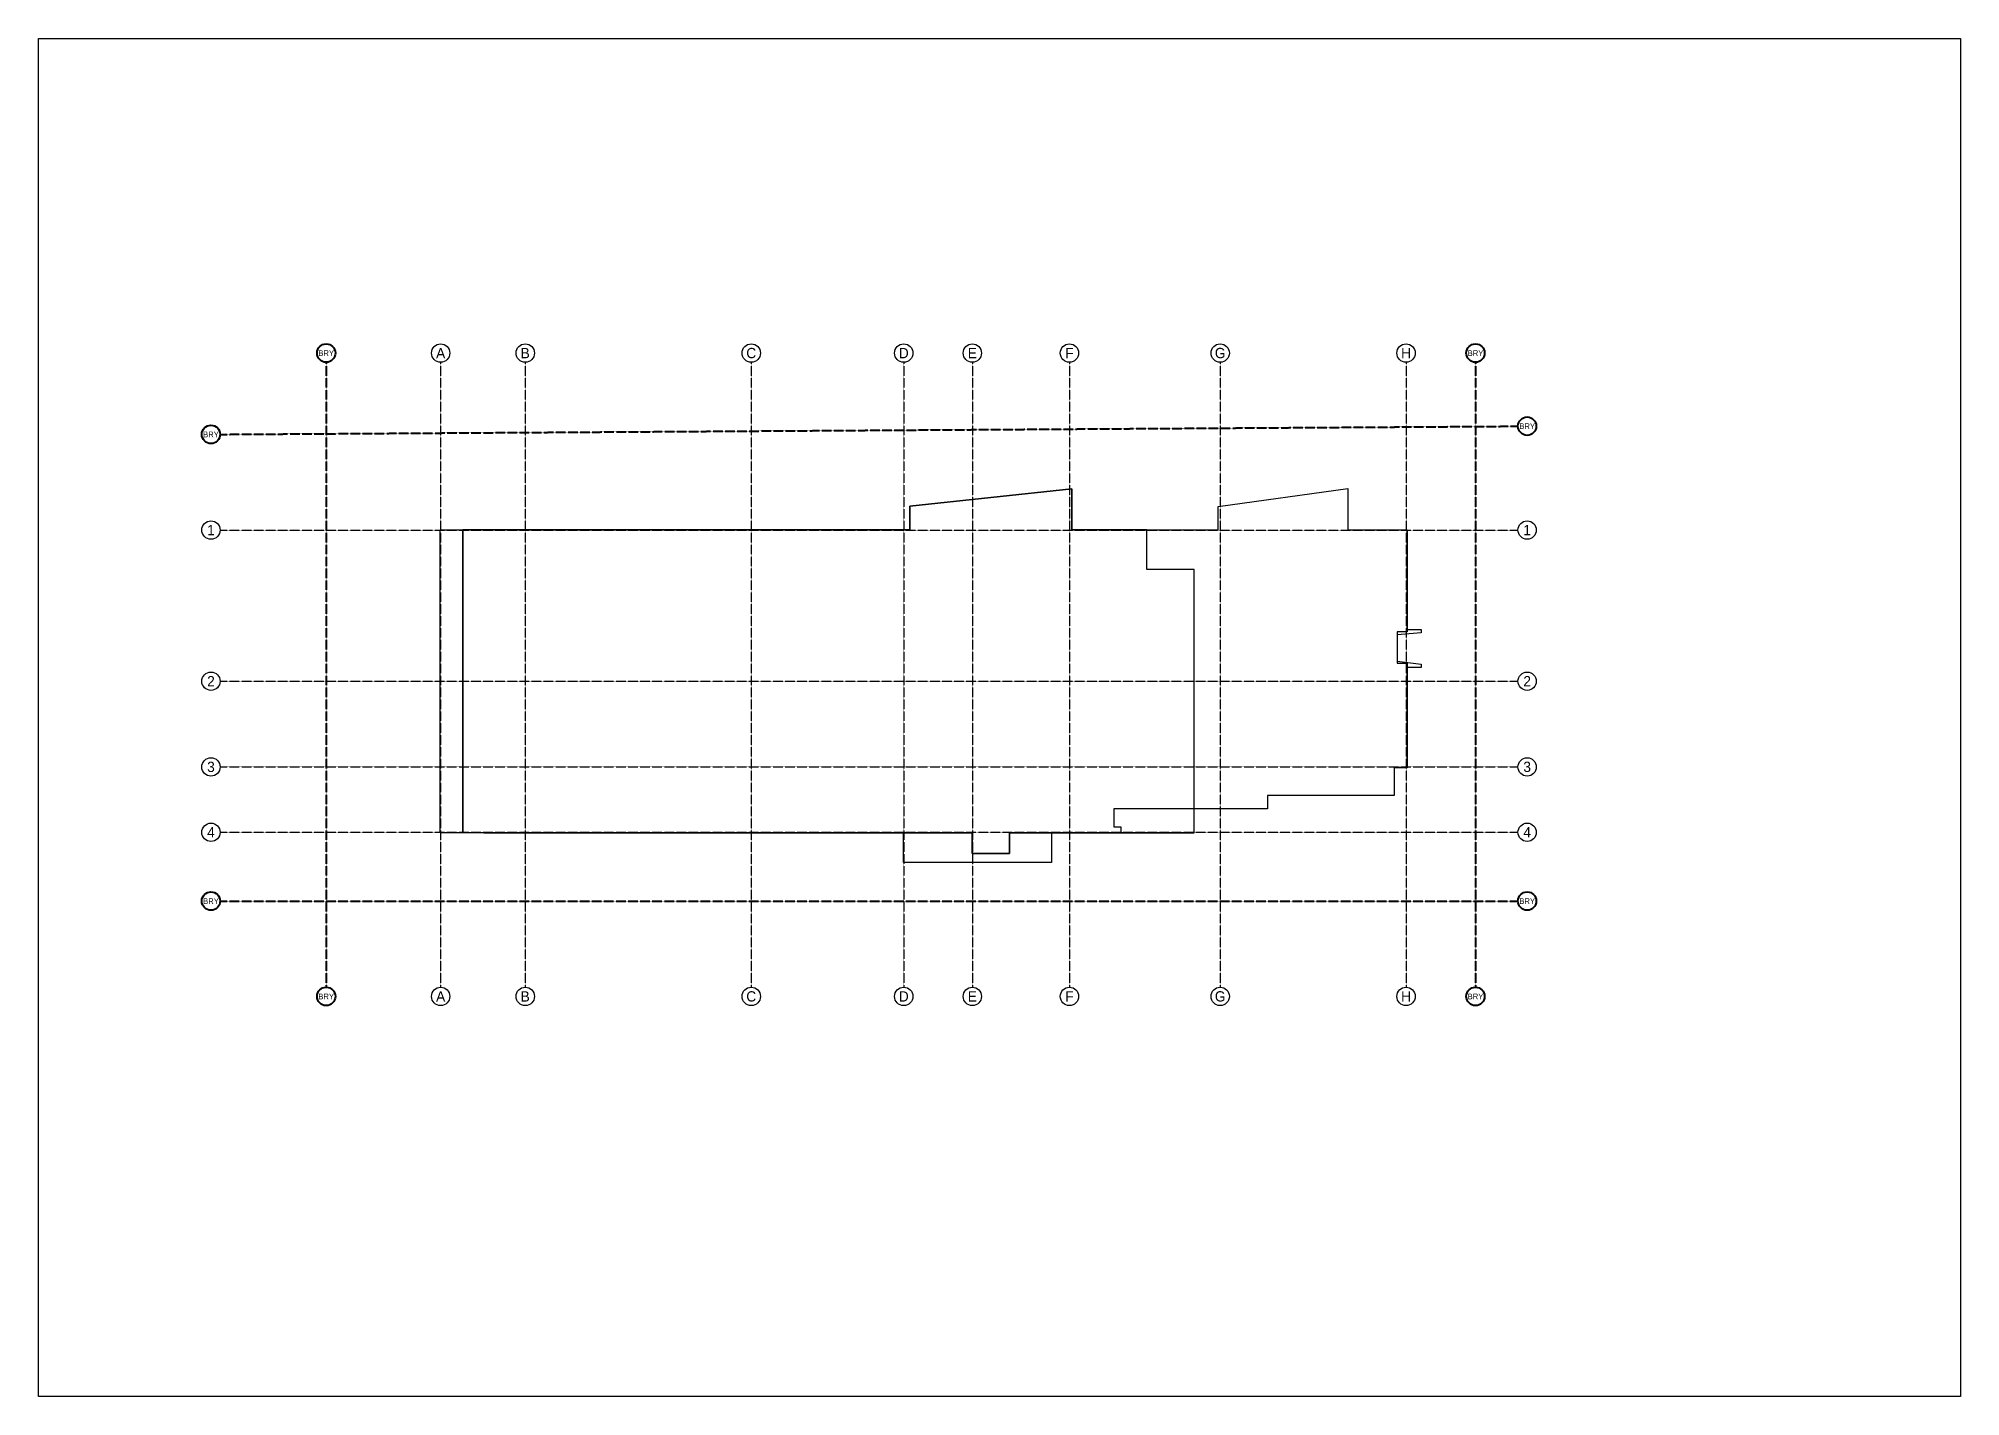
# Model space of a CAD drawing. Header units: millimetres. Extents: x -881708 to -119807, y 0 to 594021.
# Drawn here: x -881708 to -797600, y 415815 to 475217 of the extents above; entities that cross this region are included whole.
import ezdxf

# ---------------------------------------------------------------- set-up
doc = ezdxf.new("R2010")
doc.units = ezdxf.units.MM
doc.linetypes.add('ACAD_ISO02W100', pattern=[15, 12, -3])
for name, color, linetype in [('03 - Level Three', 201, 'CONTINUOUS'), ('04 - Level Four-Six', 112, 'CONTINUOUS'), ('07 - Level Seven', 140, 'CONTINUOUS'), ('08 - Level Eight', 30, 'CONTINUOUS'), ('Grid Lines', 1, 'CONTINUOUS'), ('Images [2017.10.24]', 252, 'CONTINUOUS')]:
    doc.layers.add(name, color=color, linetype=linetype)
doc.styles.add('Waco', font='vrinda.ttf', dxfattribs={"height": 250})
picture_1 = doc.add_image_def('image20.tif', size_in_pixel=(9934, 7016))

msp = doc.modelspace()

# ---------------------------------------------------------------- texts
at = {"layer": 'Grid Lines', "color": 142, "char_height": 250, "attachment_point": 5, "style": 'Waco'}
for insert in [(-869117.5, 461454.1), (-818825.5, 461454.1), (-874158.4, 457898.9), (-816564.7, 458258.9), (-874158.4, 437484.9), (-816564.7, 437484.9), (-869117.5, 433314.9), (-818825.5, 433314.9)]:
    msp.add_mtext_dynamic_manual_height_columns('BRY', width=637.099, gutter_width=1250, heights=[0], dxfattribs=dict(at, insert=insert))
at = {"layer": 'Grid Lines', "char_height": 450, "attachment_point": 5, "style": 'Waco'}
for s, insert in [('A', (-864107.5, 461454.1)), ('B', (-860407.5, 461454.1)), ('C', (-850517.5, 461454.1)), ('D', (-843842.5, 461454.1)), ('E', (-840842.5, 461454.1)), ('F', (-836592.5, 461454.1)), ('G', (-829997.5, 461454.1)), ('H', (-821865.5, 461454.1)), ('1', (-874158.4, 453713.9)), ('1', (-816564.7, 453713.9)), ('2', (-874158.4, 447103.9)), ('2', (-816564.7, 447103.9)), ('3', (-874158.4, 443354.9)), ('3', (-816564.7, 443354.9)), ('4', (-874158.4, 440494.9)), ('4', (-816564.7, 440494.9)), ('A', (-864107.5, 433314.9)), ('B', (-860407.5, 433314.9)), ('C', (-850517.5, 433314.9)), ('D', (-843842.5, 433314.9)), ('E', (-840842.5, 433314.9)), ('F', (-836592.5, 433314.9)), ('G', (-829997.5, 433314.9)), ('H', (-821865.5, 433314.9))]:
    msp.add_mtext_dynamic_manual_height_columns(s, width=637.099, gutter_width=1250, heights=[0], dxfattribs=dict(at, insert=insert))

# ---------------------------------------------------------------- linework, layer by layer
at = {"layer": '03 - Level Three'}
msp.add_lwpolyline([(-843576.8, 453731.6), (-843576.8, 454757), (-836488.4, 455517.6), (-836488.4, 453731.6), (-830090.9, 453731.6), (-830090.9, 454741), (-824405.4, 455535.5), (-824405.4, 453731.6), (-821821.5, 453731.6), (-821821.5, 449370.1), (-821199.4, 449370.1), (-821199.4, 449222.7), (-822257.1, 449130.3), (-822257.1, 447978.3), (-821199.4, 447843), (-821199.4, 447708.4), (-821821.5, 447708.4), (-821821.5, 443307.9), (-822382.2, 443307.9), (-822382.2, 442103), (-827920, 442103), (-827920, 441528.2), (-834651.2, 441528.2), (-834651.2, 440727.6), (-834348.7, 440727.6), (-834348.7, 440465.9), (-837379.2, 440465.9), (-837379.2, 439178.8), (-843854.9, 439178.8), (-843854.9, 440465.9), (-864134.9, 440465.9), (-864134.9, 453731.6)], close=True, dxfattribs=at)
at = {"layer": '04 - Level Four-Six'}
msp.add_lwpolyline([(-824405.4, 455535.5), (-824405.4, 453731.6), (-821821.5, 453731.6), (-821821.5, 449370.1), (-821199.4, 449370.1), (-821199.4, 449222.7), (-822257.1, 449130.3), (-822257.1, 447978.3), (-821199.4, 447843), (-821199.4, 447708.4), (-821821.5, 447708.4), (-821821.5, 443307.9), (-822382.2, 443307.9), (-822382.2, 442103), (-827920, 442103), (-827920, 441528.2), (-834651.2, 441528.2), (-834651.2, 440727.6), (-834348.7, 440727.6), (-834348.7, 440465.9), (-839214.4, 440465.9), (-839214.4, 439567.5), (-840857.2, 439567.5), (-840857.2, 440465.9), (-863133.8, 440465.9), (-863133.8, 453731.6), (-843576.8, 453731.6), (-843576.8, 454757), (-836488.4, 455517.6), (-836488.4, 453731.6), (-830090.9, 453731.6), (-830090.9, 454741)], close=True, dxfattribs=at)
at = {"layer": '07 - Level Seven'}
msp.add_lwpolyline([(-863133.8, 453731.6), (-843576.8, 453731.6), (-843576.8, 454757), (-836488.4, 455517.6), (-836488.4, 453731.6), (-830090.9, 453731.6), (-830090.9, 454741), (-824405.4, 455535.5), (-824405.4, 453731.6), (-821821.5, 453731.6), (-821821.5, 449259.2), (-822257.1, 449259.2), (-822257.1, 447898.5), (-821821.5, 447898.5), (-821821.5, 443307.9), (-822382.2, 443307.9), (-822382.2, 442103), (-827920, 442103), (-827920, 441528.2), (-834651.2, 441528.2), (-834651.2, 440727.6), (-834348.7, 440727.6), (-834348.7, 440465.9), (-839214.4, 440465.9), (-839214.4, 439567.5), (-840857.2, 439567.5), (-840857.2, 440465.9), (-863133.8, 440465.9)], close=True, dxfattribs=at)
at = {"layer": '08 - Level Eight'}
msp.add_lwpolyline([(-863133.8, 453731.6), (-863133.8, 440481.8), (-862218, 440481.8), (-862218, 440465.9), (-840857.2, 440465.9), (-840857.2, 439567.5), (-839214.4, 439567.5), (-839214.4, 440465.9), (-831137.6, 440465.9), (-831137.6, 451986.9), (-833203.5, 451986.9), (-833203.5, 453731.6), (-836488.4, 453731.6), (-836488.4, 455517.6), (-843576.8, 454757), (-843576.8, 453731.6)], close=True, dxfattribs=at)
at = {"layer": 'Grid Lines', "color": 142, "linetype": 'ACAD_ISO02W100', "lineweight": 40}
for points in [[(-869117.5, 461052.8), (-869117.5, 433716.2)], [(-818825.5, 461052.8), (-818825.5, 433716.2)], [(-873757.2, 457898.9), (-816966, 458256.4)], [(-873757.2, 437484.9), (-816966, 437484.9)]]:
    msp.add_lwpolyline(points, dxfattribs=at)
at = {"layer": 'Grid Lines', "linetype": 'ACAD_ISO02W100'}
for points in [[(-864107.5, 461052.8), (-864107.5, 433716.2)], [(-860407.5, 461052.8), (-860407.5, 433716.2)], [(-850517.5, 461052.8), (-850517.5, 433716.2)], [(-843842.5, 461052.8), (-843842.5, 433716.2)], [(-840842.5, 461052.8), (-840842.5, 433716.2)], [(-836592.5, 461052.8), (-836592.5, 433716.2)], [(-829997.5, 461052.8), (-829997.5, 433716.2)], [(-821865.5, 461052.8), (-821865.5, 433716.2)], [(-873757.2, 453713.9), (-816966, 453713.9)], [(-873757.2, 447103.9), (-816966, 447103.9)], [(-873757.2, 443354.9), (-816966, 443354.9)], [(-873757.2, 440494.9), (-816966, 440494.9)]]:
    msp.add_lwpolyline(points, dxfattribs=at)
at = {"layer": 'Grid Lines', "color": 142, "lineweight": 40}
for centre in [(-869117.5, 461454.1), (-818825.5, 461454.1), (-816564.7, 458258.9), (-874158.4, 457898.9), (-874158.4, 437484.9), (-816564.7, 437484.9), (-869117.5, 433314.9), (-818825.5, 433314.9)]:
    msp.add_circle(centre, 401.2, dxfattribs=at)
at = {"layer": 'Grid Lines'}
for centre in [(-864107.5, 461454.1), (-860407.5, 461454.1), (-850517.5, 461454.1), (-843842.5, 461454.1), (-840842.5, 461454.1), (-836592.5, 461454.1), (-829997.5, 461454.1), (-821865.5, 461454.1), (-874158.4, 453713.9), (-816564.7, 453713.9), (-874158.4, 447103.9), (-816564.7, 447103.9), (-874158.4, 443354.9), (-816564.7, 443354.9), (-874158.4, 440494.9), (-816564.7, 440494.9), (-864107.5, 433314.9), (-860407.5, 433314.9), (-850517.5, 433314.9), (-843842.5, 433314.9), (-840842.5, 433314.9), (-836592.5, 433314.9), (-829997.5, 433314.9), (-821865.5, 433314.9)]:
    msp.add_circle(centre, 401.2, dxfattribs=at)

msp.set_redraw_order([(e.dxf.handle, doc.entitydb.next_handle()) for e in msp.query("TEXT MTEXT ATTDEF DIMENSION ARC_DIMENSION")])  # texts and dimensions are drawn at this point

# ---------------------------------------------------------------- pictures from other files: only their frames are drawn
at = {"layer": 'Images [2017.10.24]'}
image = msp.add_image(picture_1, insert=(-881707.9, 415814.9), size_in_units=(84107.9, 59402.1), dxfattribs=at)
image.dxf.flags = 15

doc.saveas('drawing.dxf')
